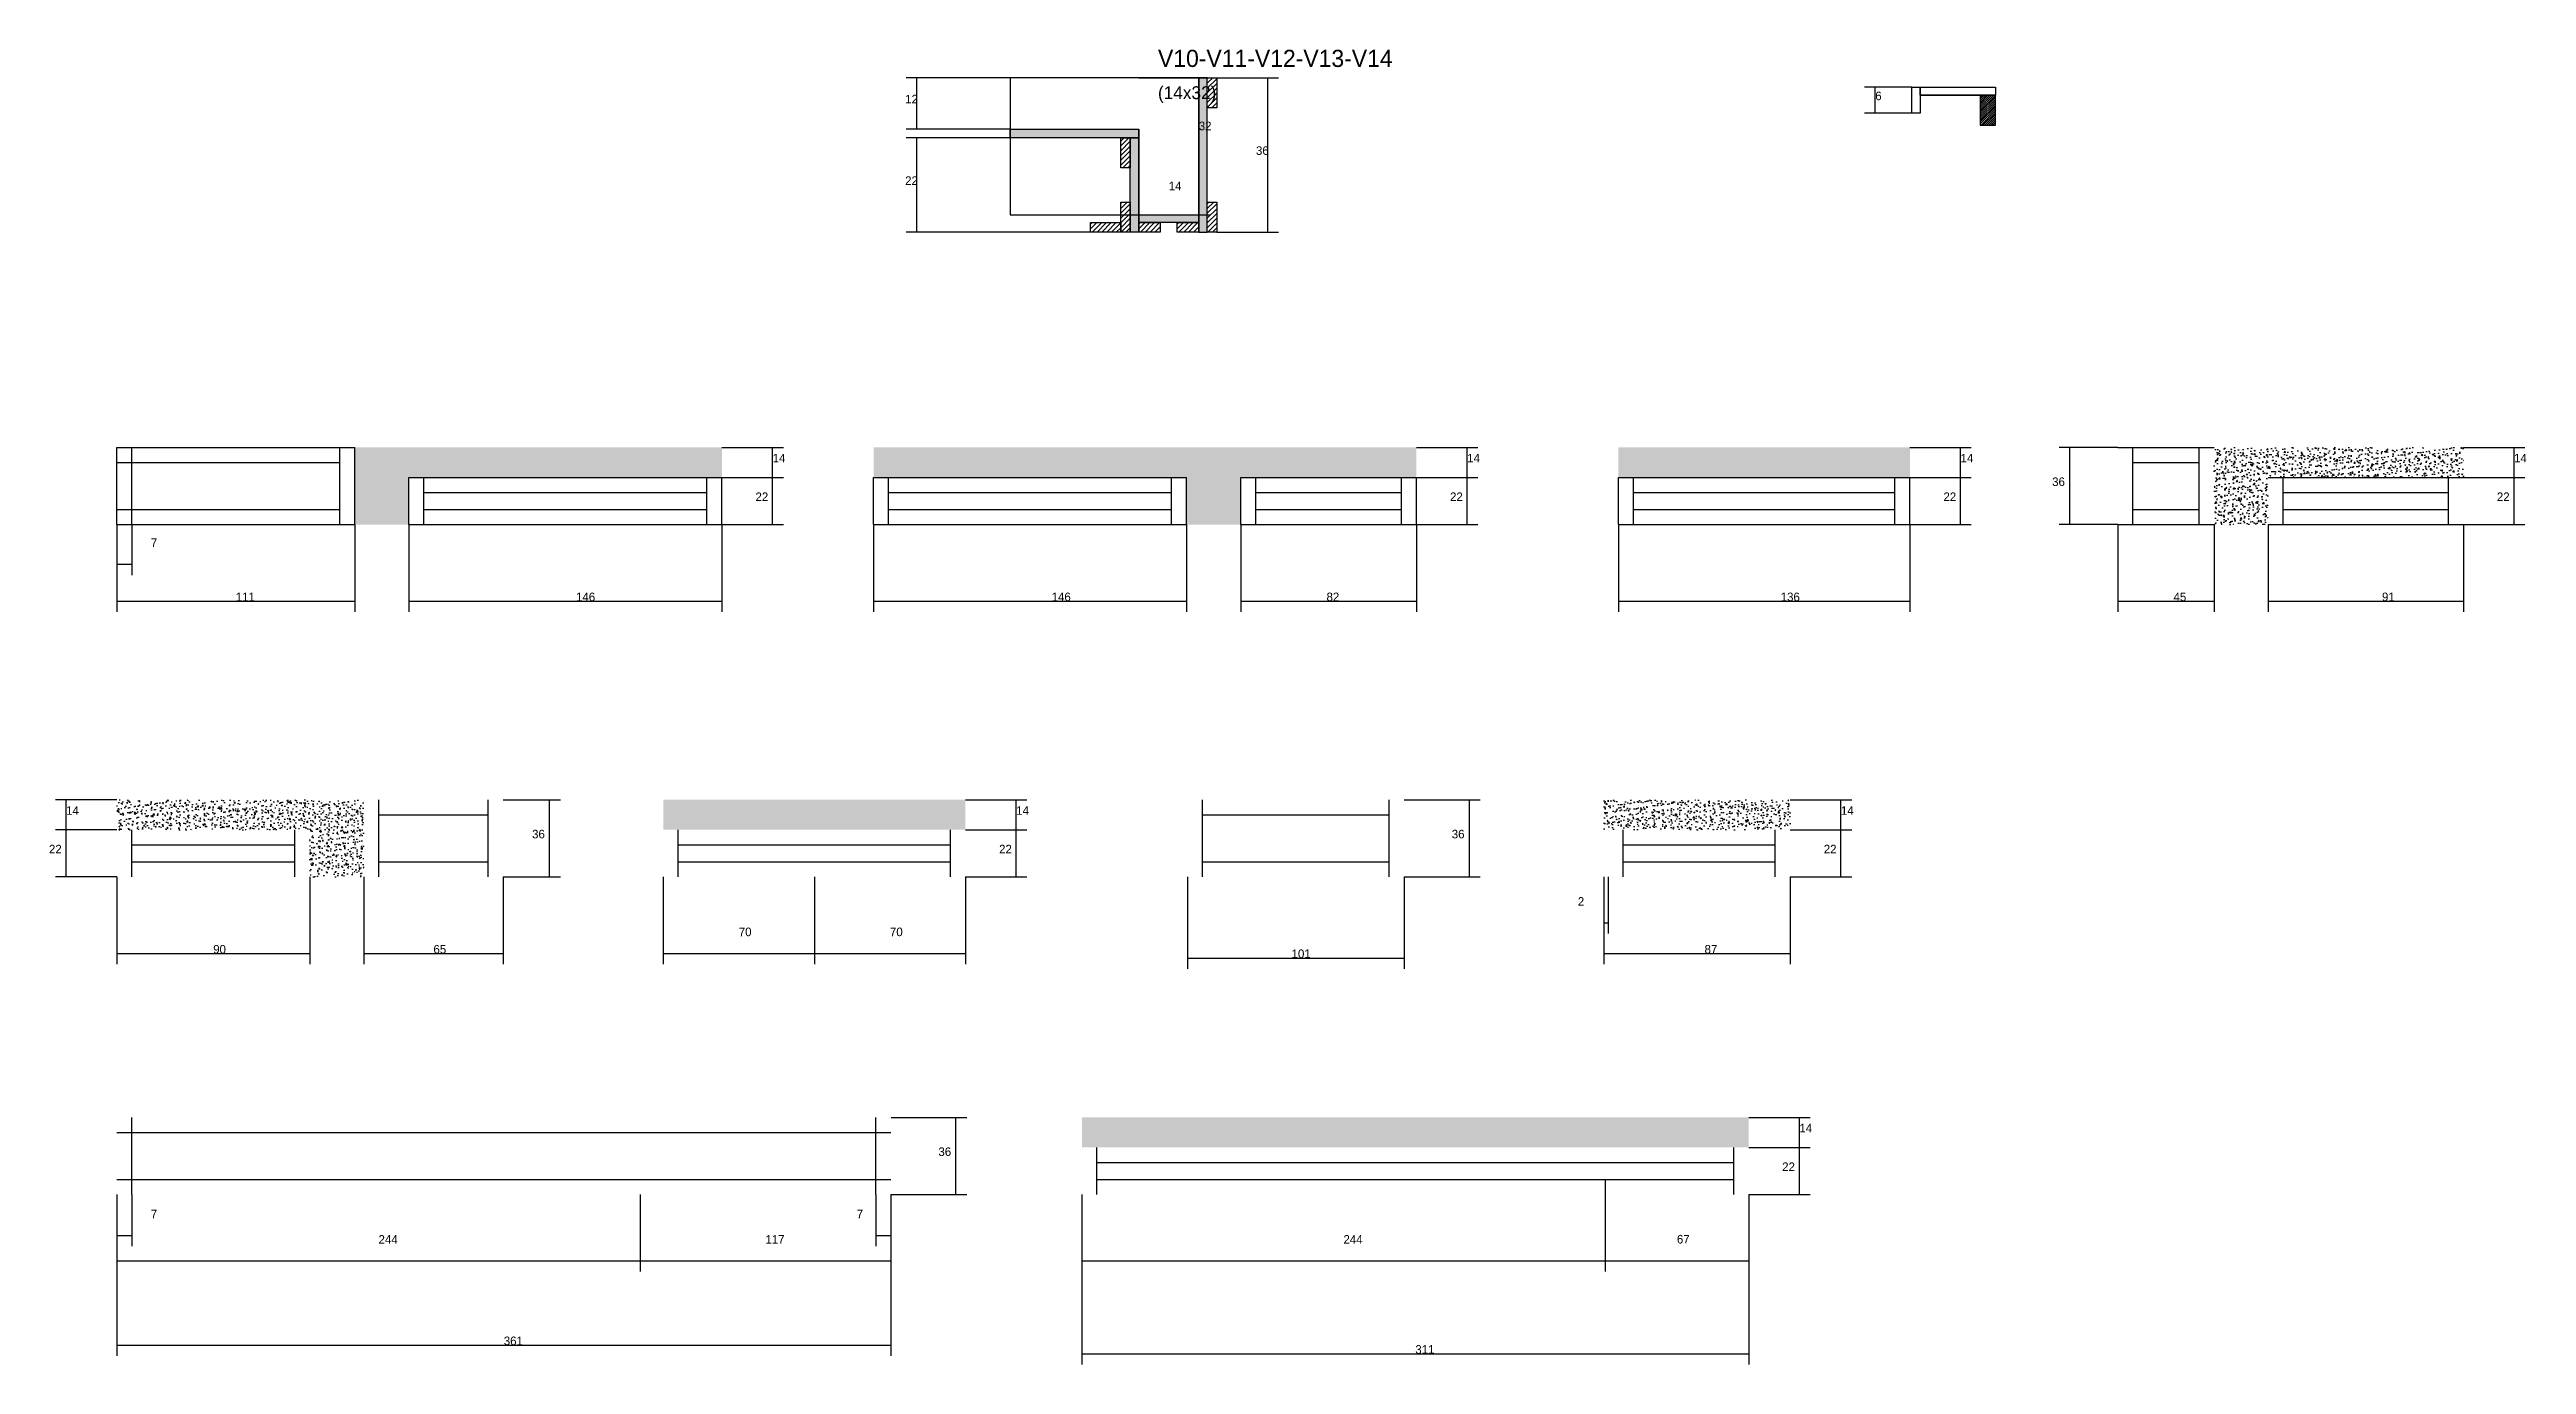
# Model space of a CAD drawing. Header units: metres. Extents: x -2848 to 21926, y -45195 to 1016.
# Drawn here: x 15483 to 16638, y -35800 to -35187 of the extents above; entities that cross this region are included whole.
import ezdxf

# ---------------------------------------------------------------- set-up
doc = ezdxf.new("R2010")
doc.units = ezdxf.units.M
for name, color, linetype in [('CONCRETO', 251, 'Continuous'), ('COTA', 4, 'Continuous'), ('Cota Seção (2x)', 4, 'Continuous'), ('Hachura', 253, 'Continuous'), ('Madeira', 126, 'Continuous'), ('Painéis', 200, 'Continuous'), ('SARR_2.2x7', 40, 'Continuous'), ('Texto Seção', 7, 'Continuous')]:
    doc.layers.add(name, color=color, linetype=linetype)

msp = doc.modelspace()

# ---------------------------------------------------------------- texts
at = {"layer": 'COTA'}
for s, p in [('12', (15882.1, -35212)), ('36', (16045.7, -35236)), ('22', (15882.1, -35250)), ('14', (15820.3, -35379.4)), ('14', (16144.2, -35379.4)), ('14', (16374.3, -35379.4)), ('14', (16632.4, -35379.4)), ('36', (16417, -35390.4)), ('22', (15812.3, -35397.4)), ('22', (16136.2, -35397.4)), ('22', (16366.3, -35397.4)), ('22', (16624.4, -35397.4)), ('7', (15530.3, -35418.8)), ('111', (15569.9, -35444.1)), ('146', (15728.6, -35444.1)), ('146', (15950.4, -35444.1)), ('82', (16078.6, -35444.1)), ('136', (16290.4, -35444.1)), ('45', (16473.6, -35444.1)), ('91', (16570.8, -35444.1)), ('14', (15490.8, -35543.7)), ('14', (15933.9, -35543.7)), ('14', (16318.5, -35543.7)), ('36', (15708.1, -35554.7)), ('36', (16137, -35554.7)), ('22', (15482.8, -35561.7)), ('22', (15925.9, -35561.7)), ('22', (16310.5, -35561.7)), ('2', (16195.8, -35586.1)), ('70', (15804.5, -35600.3)), ('70', (15875, -35600.3)), ('90', (15559.4, -35608.4)), ('65', (15662.1, -35608.4)), ('101', (16062.3, -35610.5)), ('87', (16254.9, -35608.4)), ('14', (16299.1, -35691.8)), ('36', (15897.6, -35702.8)), ('22', (16291.1, -35709.8)), ('7', (15530.3, -35731.8)), ('7', (15859.5, -35731.8)), ('244', (15636.5, -35743.7)), ('117', (15816.9, -35743.7)), ('244', (16086.5, -35743.7)), ('67', (16242, -35743.6)), ('361', (15694.9, -35791)), ('311', (16120, -35795))]:
    msp.add_text(s, height=4, dxfattribs=at).set_placement(p)
at = {"layer": 'Cota Seção (2x)'}
for s, p in [('6', (16334.5, -35210.5)), ('32', (16019, -35224.5)), ('14', (16005, -35252.5))]:
    msp.add_text(s, height=4, dxfattribs=at).set_placement(p)
at = {"layer": 'Texto Seção'}
for s, height, p in [('V10-V11-V12-V13-V14', 8, (16000, -35195)), ('(14x32)', 6, (16000, -35210))]:
    msp.add_text(s, height=height, dxfattribs=at).set_placement(p)

# ---------------------------------------------------------------- hatches: boundary and pattern name
at = {"layer": 'COTA'}
h = msp.add_hatch(dxfattribs=at)
h.set_pattern_fill('AR-CONC', scale=0.03)
h.paths.add_polyline_path([(15625.4, -35372.4), (15625.4, -35408.4), (15650.7, -35408.4), (15650.7, -35386.4), (15796.6, -35386.4), (15796.6, -35372.4)])
h = msp.add_hatch(dxfattribs=at)
h.set_pattern_fill('AR-CONC', scale=0.03)
h.paths.add_polyline_path([(16038.6, -35386.4), (16120.5, -35386.4), (16120.5, -35372.4), (15867.4, -35372.4), (15867.4, -35386.4), (16013.3, -35386.4), (16013.3, -35408.4), (16038.6, -35408.4)])
h = msp.add_hatch(dxfattribs=at)
h.set_pattern_fill('AR-CONC', scale=0.03)
h.paths.add_polyline_path([(16350.7, -35386.4), (16350.7, -35372.4), (16214.7, -35372.4), (16214.7, -35386.4)])
h = msp.add_hatch(dxfattribs=at)
h.set_pattern_fill('AR-CONC', scale=0.03)
h.paths.add_polyline_path([(16492.5, -35408.4), (16517.8, -35408.4), (16517.8, -35386.4), (16608.8, -35386.4), (16608.8, -35372.4), (16492.5, -35372.4)])
h = msp.add_hatch(dxfattribs=at)
h.set_pattern_fill('AR-CONC', scale=0.03)
h.paths.add_polyline_path([(15629.7, -35536.7), (15514.5, -35536.7), (15514.5, -35550.7), (15604.4, -35550.7), (15604.4, -35572.7), (15629.7, -35572.7)])
h = msp.add_hatch(dxfattribs=at)
h.set_pattern_fill('AR-CONC', scale=0.03)
h.paths.add_polyline_path([(15910.2, -35550.7), (15910.2, -35536.7), (15769.3, -35536.7), (15769.3, -35550.7)])
h = msp.add_hatch(dxfattribs=at)
h.set_pattern_fill('AR-CONC', scale=0.03)
h.paths.add_polyline_path([(16294.8, -35550.7), (16294.8, -35536.7), (16207.9, -35536.7), (16207.9, -35550.7)])
h = msp.add_hatch(dxfattribs=at)
h.set_pattern_fill('AR-CONC', scale=0.03)
h.paths.add_polyline_path([(16275.5, -35698.8), (16275.5, -35684.8), (15964.5, -35684.8), (15964.5, -35698.8)])
at = {"layer": 'Hachura'}
h = msp.add_hatch(color=8, dxfattribs=at)
h.dxf.hatch_style = 1
h.paths.add_polyline_path([(16023, -35200), (16019, -35200), (16019, -35200), (16019, -35272), (16019, -35272), (16023, -35272), (16023, -35272), (16023, -35200)])
h = msp.add_hatch(dxfattribs=at)
h.set_pattern_fill('ANSI31', scale=0.5)
h.paths.add_polyline_path([(16027.4, -35214), (16023, -35214), (16023, -35214), (16023, -35200), (16023, -35200), (16027.4, -35200), (16027.4, -35200), (16027.4, -35214)])
h = msp.add_hatch(color=8, dxfattribs=at)
h.dxf.hatch_style = 1
h.paths.add_polyline_path([(15931, -35228), (15931, -35224), (15931, -35224), (15991, -35224), (15991, -35224), (15991, -35228), (15991, -35228), (15931, -35228)])
h = msp.add_hatch(dxfattribs=at)
h.set_pattern_fill('ANSI31', scale=0.5)
h.paths.add_polyline_path([(15987, -35242), (15982.6, -35242), (15982.6, -35242), (15982.6, -35228), (15982.6, -35228), (15987, -35228), (15987, -35228), (15987, -35242)])
h = msp.add_hatch(color=8, dxfattribs=at)
h.dxf.hatch_style = 1
h.paths.add_polyline_path([(15987, -35228), (15991, -35228), (15991, -35228), (15991, -35272), (15991, -35272), (15987, -35272), (15987, -35272), (15987, -35228)])
h = msp.add_hatch(dxfattribs=at)
h.set_pattern_fill('ANSI31', scale=0.5)
h.paths.add_polyline_path([(15987, -35272), (15982.6, -35272), (15982.6, -35272), (15982.6, -35258), (15982.6, -35258), (15987, -35258), (15987, -35258), (15987, -35272)])
h = msp.add_hatch(color=8, dxfattribs=at)
h.dxf.hatch_style = 1
h.paths.add_polyline_path([(15991, -35267.6), (15991, -35264), (15991, -35264), (16019, -35264), (16019, -35264), (16019, -35267.6), (16019, -35267.6), (15991, -35267.6)])
h = msp.add_hatch(dxfattribs=at)
h.set_pattern_fill('ANSI31', scale=0.5)
h.paths.add_polyline_path([(16027.4, -35272), (16023, -35272), (16023, -35272), (16023, -35258), (16023, -35258), (16027.4, -35258), (16027.4, -35258), (16027.4, -35272)])
h = msp.add_hatch(dxfattribs=at)
h.set_pattern_fill('ANSI31', scale=0.5)
h.paths.add_polyline_path([(15982.6, -35267.6), (15982.6, -35272), (15982.6, -35272), (15968.6, -35272), (15968.6, -35272), (15968.6, -35267.6), (15968.6, -35267.6), (15982.6, -35267.6)])
h = msp.add_hatch(dxfattribs=at)
h.set_pattern_fill('ANSI31', scale=0.5)
h.paths.add_polyline_path([(15991, -35272), (15991, -35267.6), (15991, -35267.6), (16001, -35267.6), (16001, -35267.6), (16001, -35272), (16001, -35272), (15991, -35272)])
h = msp.add_hatch(dxfattribs=at)
h.set_pattern_fill('ANSI31', scale=0.5)
h.paths.add_polyline_path([(16009, -35272), (16009, -35267.6), (16009, -35267.6), (16019, -35267.6), (16019, -35267.6), (16019, -35272), (16019, -35272), (16009, -35272)])
at = {"layer": 'Madeira'}
h = msp.add_hatch(dxfattribs=at)
h.set_pattern_fill('ANSI31', scale=0.2)
h.paths.add_polyline_path([(16390.5, -35208.1), (16383.5, -35208.1), (16383.5, -35222.1), (16390.5, -35222.1)])

# ---------------------------------------------------------------- linework, layer by layer
at = {"layer": 'CONCRETO'}
for points in [[(15931, -35200), (15931, -35224), (15991, -35224), (15991, -35264), (16019, -35264), (16019, -35220), (16019, -35200), (15991, -35200), (15991, -35200)], [(15931, -35264), (16019, -35264), (16019, -35200), (15931, -35200)]]:
    msp.add_lwpolyline(points, close=True, dxfattribs=at)
at = {"layer": 'COTA'}
for p, q in [((15931, -35200), (15882.6, -35200)), ((15887.6, -35224), (15887.6, -35200)), ((16011.9, -35200), (16056.2, -35200)), ((16051.2, -35272), (16051.2, -35200)), ((15931, -35224), (15882.6, -35224)), ((15931, -35228), (15882.6, -35228)), ((15887.6, -35272), (15887.6, -35228)), ((15968.6, -35272), (15882.6, -35272)), ((16027.4, -35272), (16056.2, -35272)), ((15796.6, -35372.4), (15825.3, -35372.4)), ((15820.3, -35386.4), (15820.3, -35372.4)), ((16120.5, -35372.4), (16149.2, -35372.4)), ((16144.2, -35386.4), (16144.2, -35372.4)), ((16350.7, -35372.4), (16379.3, -35372.4)), ((16374.3, -35386.4), (16374.3, -35372.4)), ((16447.6, -35372.4), (16420.2, -35372.4)), ((16425.2, -35408.4), (16425.2, -35372.4)), ((16608.8, -35372.4), (16637.4, -35372.4)), ((16632.4, -35386.4), (16632.4, -35372.4)), ((15796.6, -35386.4), (15825.3, -35386.4)), ((15796.6, -35386.4), (15825.3, -35386.4)), ((15820.3, -35408.4), (15820.3, -35386.4)), ((16120.5, -35386.4), (16149.2, -35386.4)), ((16120.5, -35386.4), (16149.2, -35386.4)), ((16144.2, -35408.4), (16144.2, -35386.4)), ((16350.7, -35386.4), (16379.3, -35386.4)), ((16350.7, -35386.4), (16379.3, -35386.4)), ((16374.3, -35408.4), (16374.3, -35386.4)), ((16608.8, -35386.4), (16637.4, -35386.4)), ((16608.8, -35386.4), (16637.4, -35386.4)), ((16632.4, -35408.4), (16632.4, -35386.4)), ((15514.5, -35408.4), (15514.5, -35449.1)), ((15514.5, -35408.4), (15514.5, -35431.9)), ((15521.5, -35408.4), (15521.5, -35431.9)), ((15625.4, -35408.4), (15625.4, -35449.1)), ((15650.7, -35408.4), (15650.7, -35449.1)), ((15796.6, -35408.4), (15796.6, -35449.1)), ((15796.6, -35408.4), (15825.3, -35408.4)), ((15867.4, -35408.4), (15867.4, -35449.1)), ((16013.3, -35408.4), (16013.3, -35449.1)), ((16038.6, -35408.4), (16038.6, -35449.1)), ((16120.5, -35408.4), (16120.5, -35449.1)), ((16120.5, -35408.4), (16149.2, -35408.4)), ((16214.7, -35408.4), (16214.7, -35449.1)), ((16350.7, -35408.4), (16350.7, -35449.1)), ((16350.7, -35408.4), (16379.3, -35408.4)), ((16447.6, -35408.4), (16420.2, -35408.4)), ((16447.6, -35408.4), (16447.6, -35449.1)), ((16492.5, -35408.4), (16492.5, -35449.1)), ((16517.8, -35408.4), (16517.8, -35449.1)), ((16608.8, -35408.4), (16608.8, -35449.1)), ((16608.8, -35408.4), (16637.4, -35408.4)), ((15514.5, -35426.9), (15521.5, -35426.9)), ((15514.5, -35444.1), (15625.4, -35444.1)), ((15650.7, -35444.1), (15796.6, -35444.1)), ((15867.4, -35444.1), (16013.3, -35444.1)), ((16038.6, -35444.1), (16120.5, -35444.1)), ((16214.7, -35444.1), (16350.7, -35444.1)), ((16447.6, -35444.1), (16492.5, -35444.1)), ((16517.8, -35444.1), (16608.8, -35444.1)), ((15514.5, -35536.7), (15485.8, -35536.7)), ((15490.8, -35550.7), (15490.8, -35536.7)), ((15694.6, -35536.7), (15721.3, -35536.7)), ((15716.3, -35572.7), (15716.3, -35536.7)), ((15910.2, -35536.7), (15938.9, -35536.7)), ((15933.9, -35550.7), (15933.9, -35536.7)), ((16114.8, -35536.7), (16150.2, -35536.7)), ((16145.2, -35572.7), (16145.2, -35536.7)), ((16294.8, -35536.7), (16323.5, -35536.7)), ((16318.5, -35550.7), (16318.5, -35536.7)), ((15514.5, -35550.7), (15485.8, -35550.7)), ((15514.5, -35550.7), (15485.8, -35550.7)), ((15490.8, -35572.7), (15490.8, -35550.7)), ((15910.2, -35550.7), (15938.9, -35550.7)), ((15910.2, -35550.7), (15938.9, -35550.7)), ((15933.9, -35572.7), (15933.9, -35550.7)), ((16294.8, -35550.7), (16323.5, -35550.7)), ((16294.8, -35550.7), (16323.5, -35550.7)), ((16318.5, -35572.7), (16318.5, -35550.7)), ((15514.5, -35572.7), (15485.8, -35572.7)), ((15514.5, -35572.7), (15514.5, -35613.4)), ((15604.4, -35572.7), (15604.4, -35613.4)), ((15629.7, -35572.7), (15629.7, -35613.4)), ((15694.6, -35572.7), (15694.6, -35613.4)), ((15694.6, -35572.7), (15721.3, -35572.7)), ((15769.3, -35572.7), (15769.3, -35613.4)), ((15839.8, -35572.7), (15839.8, -35613.4)), ((15839.8, -35572.7), (15839.8, -35613.4)), ((15910.2, -35572.7), (15938.9, -35572.7)), ((15910.2, -35572.7), (15910.2, -35613.4)), ((16013.8, -35572.7), (16013.8, -35615.5)), ((16114.8, -35572.7), (16114.8, -35615.5)), ((16114.8, -35572.7), (16150.2, -35572.7)), ((16207.9, -35572.7), (16207.9, -35613.4)), ((16207.9, -35572.7), (16207.9, -35599.1)), ((16209.9, -35572.7), (16209.9, -35599.1)), ((16294.8, -35572.7), (16294.8, -35613.4)), ((16294.8, -35572.7), (16323.5, -35572.7)), ((16207.9, -35594.1), (16209.9, -35594.1)), ((15514.5, -35608.4), (15604.4, -35608.4)), ((15629.7, -35608.4), (15694.6, -35608.4)), ((15769.3, -35608.4), (15839.8, -35608.4)), ((15839.8, -35608.4), (15910.2, -35608.4)), ((16013.8, -35610.5), (16114.8, -35610.5)), ((16207.9, -35608.4), (16294.8, -35608.4)), ((15875.5, -35684.8), (15910.8, -35684.8)), ((15905.8, -35720.8), (15905.8, -35684.8)), ((16275.5, -35684.8), (16304.1, -35684.8)), ((16299.1, -35698.8), (16299.1, -35684.8)), ((16275.5, -35698.8), (16304.1, -35698.8)), ((16275.5, -35698.8), (16304.1, -35698.8)), ((16299.1, -35720.8), (16299.1, -35698.8)), ((16208.5, -35713.8), (16208.5, -35756.7)), ((16208.5, -35713.8), (16208.5, -35756.7)), ((15514.5, -35720.8), (15514.5, -35796)), ((15514.5, -35720.8), (15514.5, -35756.7)), ((15514.5, -35720.8), (15514.5, -35744.9)), ((15521.5, -35720.8), (15521.5, -35744.9)), ((15758.5, -35720.8), (15758.5, -35756.7)), ((15758.5, -35720.8), (15758.5, -35756.7)), ((15868.4, -35720.8), (15868.4, -35744.9)), ((15875.4, -35720.8), (15875.4, -35796)), ((15875.4, -35720.8), (15910.8, -35720.8)), ((15875.4, -35720.8), (15875.4, -35756.7)), ((15875.4, -35720.8), (15875.4, -35744.9)), ((15964.5, -35720.8), (15964.5, -35800)), ((15964.5, -35720.8), (15964.5, -35756.7)), ((16275.5, -35720.8), (16275.5, -35800)), ((16275.5, -35720.8), (16304.1, -35720.8)), ((16275.5, -35720.8), (16275.5, -35756.7)), ((15514.5, -35739.9), (15521.5, -35739.9)), ((15868.4, -35739.9), (15875.4, -35739.9)), ((15514.5, -35751.7), (15758.5, -35751.7)), ((15758.5, -35751.7), (15875.4, -35751.7)), ((15964.5, -35751.7), (16208.5, -35751.7)), ((16208.5, -35751.7), (16275.5, -35751.7)), ((15514.5, -35791), (15875.4, -35791)), ((15964.5, -35795), (16275.5, -35795))]:
    msp.add_line(p, q, dxfattribs=at)
at = {"layer": 'Cota Seção (2x)'}
for p, q in [((15991, -35200), (16024, -35200)), ((16019, -35264), (16019, -35200)), ((16351.5, -35204.5), (16329.5, -35204.5)), ((16334.5, -35216.5), (16334.5, -35204.5)), ((16351.5, -35216.5), (16329.5, -35216.5)), ((15991, -35264), (15991, -35259)), ((15991, -35264), (16024, -35264)), ((15991, -35264), (16019, -35264)), ((16019, -35264), (16019, -35259))]:
    msp.add_line(p, q, dxfattribs=at)
at = {"layer": 'Madeira'}
for points in [[(16027.4, -35214), (16023, -35214), (16023, -35200), (16027.4, -35200)], [(16390.5, -35208.1), (16383.5, -35208.1), (16383.5, -35222.1), (16390.5, -35222.1)], [(15987, -35242), (15982.6, -35242), (15982.6, -35228), (15987, -35228)], [(15987, -35272), (15982.6, -35272), (15982.6, -35258), (15987, -35258)], [(16027.4, -35272), (16023, -35272), (16023, -35258), (16027.4, -35258)], [(15982.6, -35267.6), (15982.6, -35272), (15968.6, -35272), (15968.6, -35267.6)], [(15991, -35272), (15991, -35267.6), (16001, -35267.6), (16001, -35272)], [(16009, -35272), (16009, -35267.6), (16019, -35267.6), (16019, -35272)]]:
    msp.add_lwpolyline(points, close=True, dxfattribs=at)
at = {"layer": 'Painéis'}
for p, q in [((16019, -35272), (16019, -35200)), ((16351.5, -35216.5), (16351.5, -35204.5)), ((16355.5, -35204.5), (16390.5, -35204.5)), ((16355.5, -35208.1), (16355.5, -35204.5)), ((16355.5, -35208.1), (16390.5, -35208.1)), ((15931, -35224), (15991, -35224)), ((15931, -35228), (15931, -35224)), ((15991, -35228), (15991, -35224)), ((15991, -35272), (15991, -35228)), ((15991, -35264), (16019, -35264)), ((15991, -35267.6), (15991, -35264)), ((16019, -35267.6), (16019, -35264)), ((15514.5, -35372.4), (15625.4, -35372.4)), ((15514.5, -35408.4), (15514.5, -35372.4)), ((15625.4, -35408.4), (15625.4, -35372.4)), ((16447.6, -35372.4), (16492.5, -35372.4)), ((15650.7, -35386.4), (15796.6, -35386.4)), ((15650.7, -35408.4), (15650.7, -35386.4)), ((15796.6, -35408.4), (15796.6, -35386.4)), ((15867.4, -35386.4), (16013.3, -35386.4)), ((15867.4, -35408.4), (15867.4, -35386.4)), ((16013.3, -35408.4), (16013.3, -35386.4)), ((16038.6, -35386.4), (16120.5, -35386.4)), ((16038.6, -35408.4), (16038.6, -35386.4)), ((16120.5, -35408.4), (16120.5, -35386.4)), ((16214.7, -35386.4), (16350.7, -35386.4)), ((16214.7, -35408.4), (16214.7, -35386.4)), ((16350.7, -35408.4), (16350.7, -35386.4)), ((16517.8, -35386.4), (16608.8, -35386.4)), ((15514.5, -35408.4), (15625.4, -35408.4)), ((15650.7, -35408.4), (15796.6, -35408.4)), ((15867.4, -35408.4), (16013.3, -35408.4)), ((16038.6, -35408.4), (16120.5, -35408.4)), ((16214.7, -35408.4), (16350.7, -35408.4)), ((16447.6, -35408.4), (16492.5, -35408.4)), ((16517.8, -35408.4), (16608.8, -35408.4))]:
    msp.add_line(p, q, dxfattribs=at)
for points in [[(16023, -35200), (16019, -35200), (16019, -35272), (16023, -35272)], [(16355.5, -35216.5), (16351.5, -35216.5), (16351.5, -35204.5), (16355.5, -35204.5)], [(15931, -35228), (15931, -35224), (15991, -35224), (15991, -35228)], [(15987, -35228), (15991, -35228), (15991, -35272), (15987, -35272)], [(15991, -35267.6), (15991, -35264), (16019, -35264), (16019, -35267.6)]]:
    msp.add_lwpolyline(points, close=True, dxfattribs=at)
msp.add_lwpolyline([(16355.5, -35204.5), (16390.5, -35204.5), (16390.5, -35208.1), (16355.5, -35208.1), (16355.5, -35204.5)], dxfattribs=at)
at = {"layer": 'SARR_2.2x7'}
for p, q in [((15514.5, -35379.4), (15618.4, -35379.4)), ((15521.5, -35408.4), (15521.5, -35372.4)), ((15618.4, -35408.4), (15618.4, -35372.4)), ((16454.6, -35408.4), (16454.6, -35372.4)), ((16454.6, -35379.4), (16485.5, -35379.4)), ((16485.5, -35408.4), (16485.5, -35372.4)), ((15657.7, -35408.4), (15657.7, -35386.4)), ((15789.6, -35408.4), (15789.6, -35386.4)), ((15874.4, -35408.4), (15874.4, -35386.4)), ((16006.3, -35408.4), (16006.3, -35386.4)), ((16045.6, -35408.4), (16045.6, -35386.4)), ((16113.5, -35408.4), (16113.5, -35386.4)), ((16221.7, -35408.4), (16221.7, -35386.4)), ((16343.7, -35408.4), (16343.7, -35386.4)), ((16524.8, -35408.4), (16524.8, -35386.4)), ((16601.8, -35408.4), (16601.8, -35386.4)), ((15514.5, -35401.4), (15618.4, -35401.4)), ((15657.7, -35393.4), (15789.6, -35393.4)), ((15657.7, -35401.4), (15789.6, -35401.4)), ((15874.4, -35393.4), (16006.3, -35393.4)), ((15874.4, -35401.4), (16006.3, -35401.4)), ((16045.6, -35393.4), (16113.5, -35393.4)), ((16045.6, -35401.4), (16113.5, -35401.4)), ((16221.7, -35393.4), (16343.7, -35393.4)), ((16221.7, -35401.4), (16343.7, -35401.4)), ((16454.6, -35401.4), (16485.5, -35401.4)), ((16524.8, -35393.4), (16601.8, -35393.4)), ((16524.8, -35401.4), (16601.8, -35401.4)), ((15636.7, -35572.7), (15636.7, -35536.7)), ((15687.6, -35572.7), (15687.6, -35536.7)), ((16020.8, -35572.7), (16020.8, -35536.7)), ((16107.8, -35572.7), (16107.8, -35536.7)), ((15521.5, -35572.7), (15521.5, -35550.7)), ((15597.4, -35572.7), (15597.4, -35550.7)), ((15636.7, -35543.7), (15687.6, -35543.7)), ((15776.3, -35572.7), (15776.3, -35550.7)), ((15903.2, -35572.7), (15903.2, -35550.7)), ((16020.8, -35543.7), (16107.8, -35543.7)), ((16216.9, -35572.7), (16216.9, -35550.7)), ((16287.8, -35572.7), (16287.8, -35550.7)), ((15521.5, -35557.7), (15597.4, -35557.7)), ((15521.5, -35565.7), (15597.4, -35565.7)), ((15636.7, -35565.7), (15687.6, -35565.7)), ((15776.3, -35557.7), (15839.8, -35557.7)), ((15776.3, -35565.7), (15839.8, -35565.7)), ((15839.8, -35557.7), (15903.2, -35557.7)), ((15839.8, -35565.7), (15903.2, -35565.7)), ((16020.8, -35565.7), (16107.8, -35565.7)), ((16216.9, -35557.7), (16287.8, -35557.7)), ((16216.9, -35565.7), (16287.8, -35565.7)), ((15514.5, -35691.8), (15875.4, -35691.8)), ((15521.5, -35720.8), (15521.5, -35684.8)), ((15868.4, -35720.8), (15868.4, -35684.8)), ((15971.5, -35720.8), (15971.5, -35698.8)), ((16268.5, -35720.8), (16268.5, -35698.8)), ((15514.5, -35713.8), (15875.4, -35713.8)), ((15971.5, -35705.8), (16268.5, -35705.8)), ((15971.5, -35713.8), (16268.5, -35713.8))]:
    msp.add_line(p, q, dxfattribs=at)

msp.set_redraw_order([(e.dxf.handle, doc.entitydb.next_handle()) for e in msp.query("TEXT MTEXT ATTDEF DIMENSION ARC_DIMENSION")])  # texts and dimensions are drawn at this point

doc.saveas('drawing.dxf')
